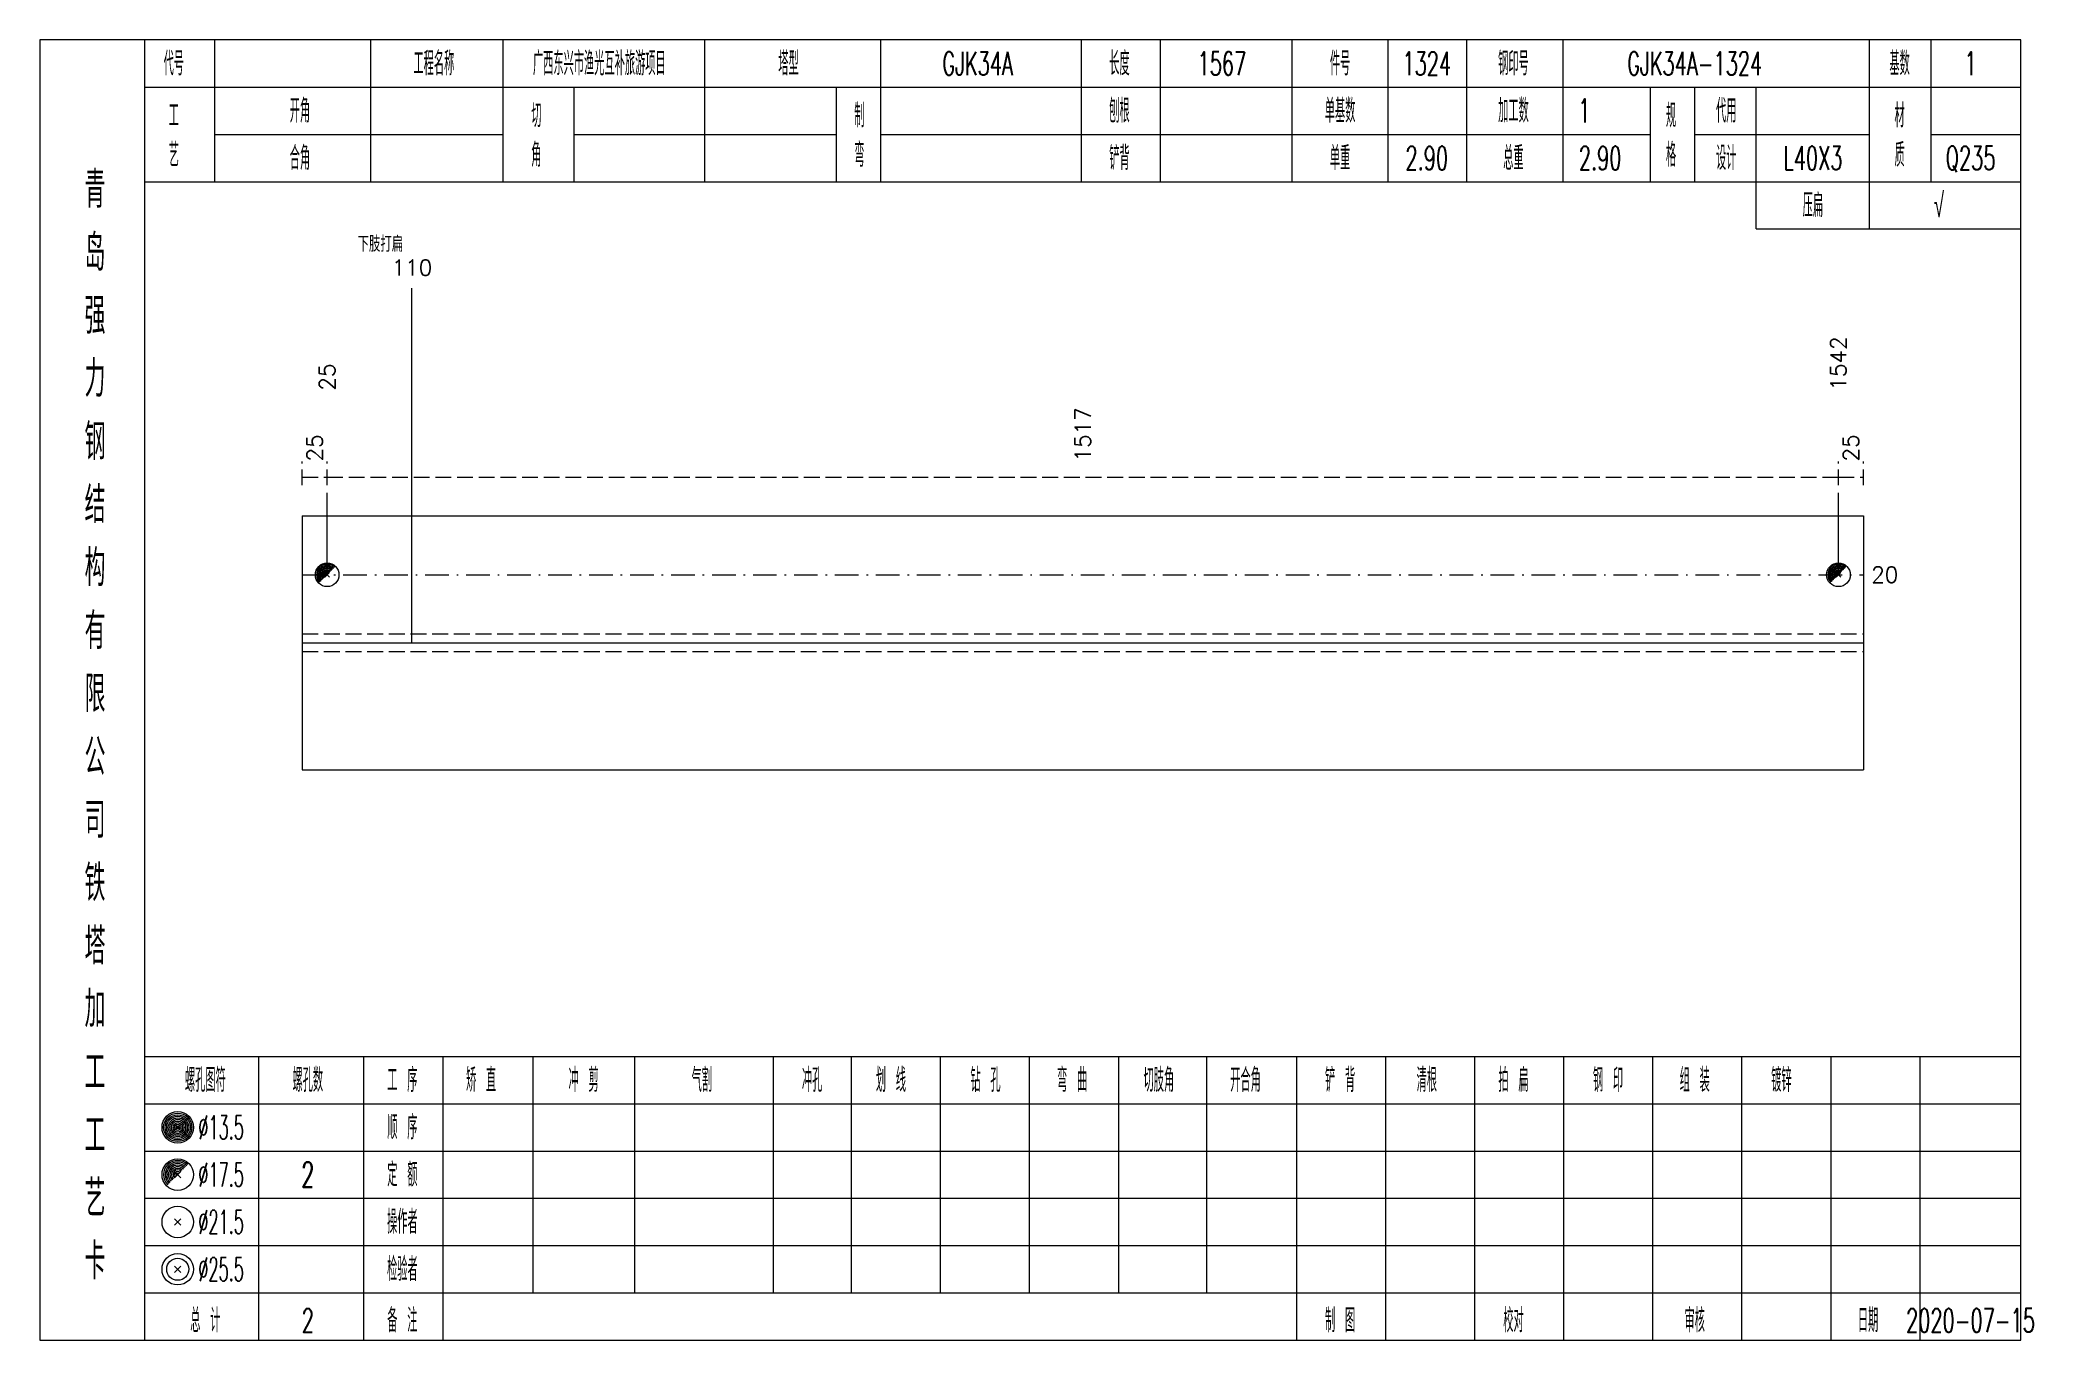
# Model space of a CAD drawing. Extents: x 0 to 2606, y -377 to 6479.
# Drawn here: x 1829.8 to 2082.7, y 525 to 690 of the extents above; entities that cross this region are included whole.
import ezdxf
from ezdxf.enums import TextEntityAlignment as Align

# ---------------------------------------------------------------- set-up
doc = ezdxf.new("R2010")
doc.units = 0
doc.header["$MEASUREMENT"] = 0
doc.linetypes.add('一点画线', pattern=[5.2, 3, -1, 0.2, -1])
doc.linetypes.add('虚线', pattern=[2.75, 2, -0.75])
doc.layers.get('0').update_dxf_attribs({"linetype": 'CONTINUOUS', "lineweight": 25})
for name, color, linetype, lineweight in [('1', 7, 'CONTINUOUS', 25), ('2', 7, 'CONTINUOUS', 25), ('4', 7, 'CONTINUOUS', 25)]:
    doc.layers.add(name, color=color, linetype=linetype, lineweight=lineweight)
doc.styles.get("Standard").update_dxf_attribs({"font": 'simplex.shx', "width": 0.7, "height": 3, "bigfont": 'gbhzfs.shx'})

msp = doc.modelspace()

# ---------------------------------------------------------------- texts
at = {"color": 7, "linetype": 'Continuous', "lineweight": 13}
for s, p in [('1542', (2058.04, 645.5)), ('25', (1866.26, 645.5))]:
    msp.add_text(s, height=2, rotation=90, dxfattribs=at).set_placement(p, align=Align.MIDDLE_LEFT)
at = {"color": 8, "linetype": 'Continuous', "lineweight": 9}
for s, p in [('1517', (1962.15, 636.5)), ('25', (1864.68, 636.5)), ('25', (2059.62, 636.5))]:
    msp.add_text(s, height=2, rotation=90, dxfattribs=at).set_placement(p, align=Align.MIDDLE_LEFT)
at = {"color": 7, "linetype": 'Continuous', "lineweight": 13}
msp.add_text('20', height=2, dxfattribs=at).set_placement((2062.2, 622.12), align=Align.MIDDLE_LEFT)
at = {"layer": '2', "color": 7, "linetype": 'Continuous', "lineweight": 13}
for s, p in [('下肢打扁', (1873.01, 662.5)), ('110', (1877.01, 659.5))]:
    msp.add_text(s, height=2, dxfattribs=at).set_placement(p, align=Align.BOTTOM_CENTER)
at = {"layer": '4', "color": 1, "linetype": 'Continuous', "lineweight": 13}
for s, height, width, p in [('代号', 3, 0.6, (1846.8, 687)), ('工程名称', 3, 0.6, (1879.8, 687)), ('广西东兴市渔光互补旅游项目', 3, 0.6, (1900.8, 687)), ('塔型', 3, 0.6, (1924.8, 687)), ('GJK34A', 3, 0.6, (1948.8, 687)), ('长度', 3, 0.6, (1966.8, 687)), ('1567', 3, 0.6, (1979.8, 687)), ('件号', 3, 0.6, (1994.8, 687)), ('1324', 3, 0.6, (2005.8, 687)), ('钢印号', 3, 0.6, (2016.8, 687)), ('GJK34A-1324', 3, 0.6, (2039.8, 687)), ('基数', 3, 0.6, (2065.8, 687)), ('1', 3, 0.6, (2074.8, 687)), ('工', 3, 0.6, (1846.8, 680.4)), ('开角', 3, 0.6, (1862.8, 681)), ('切', 3, 0.6, (1892.8, 680.4)), ('制', 3, 0.6, (1933.8, 680.4)), ('刨根', 3, 0.6, (1966.8, 681)), ('单基数', 3, 0.6, (1994.8, 681)), ('加工数', 3, 0.6, (2016.8, 681)), ('1', 3, 0.6, (2025.8, 681)), ('规', 3, 0.6, (2036.8, 680.4)), ('代用', 3, 0.6, (2043.8, 681)), ('材', 3, 0.6, (2065.8, 680.4)), ('艺', 3, 0.6, (1846.8, 675.4)), ('合角', 3, 0.6, (1862.8, 675)), ('角', 3, 0.6, (1892.8, 675.4)), ('弯', 3, 0.6, (1933.8, 675.4)), ('铲背', 3, 0.6, (1966.8, 675)), ('单重', 3, 0.6, (1994.8, 675)), ('2.90', 3, 0.6, (2005.8, 675)), ('总重', 3, 0.6, (2016.8, 675)), ('2.90', 3, 0.6, (2027.8, 675)), ('格', 3, 0.6, (2036.8, 675.4)), ('设计', 3, 0.6, (2043.8, 675)), ('L40X3', 3, 0.6, (2054.8, 675)), ('质', 3, 0.6, (2065.8, 675.4)), ('Q235', 3, 0.6, (2074.8, 675)), ('青', 4.6, 0.8, (1836.8, 671)), ('压扁', 3, 0.6, (2054.8, 669)), ('√', 3, 0.6, (2070.8, 669)), ('岛', 4.6, 0.8, (1836.8, 663)), ('强', 4.6, 0.8, (1836.8, 655)), ('力', 4.6, 0.8, (1836.8, 647)), ('钢', 4.6, 0.8, (1836.8, 639)), ('结', 4.6, 0.8, (1836.8, 631)), ('构', 4.6, 0.8, (1836.8, 623)), ('有', 4.6, 0.8, (1836.8, 615)), ('限', 4.6, 0.8, (1836.8, 607)), ('公', 4.6, 0.8, (1836.8, 599)), ('司', 4.6, 0.8, (1836.8, 591)), ('铁', 4.6, 0.8, (1836.8, 583)), ('塔', 4.6, 0.8, (1836.8, 575)), ('加', 4.6, 0.8, (1836.8, 567)), ('工', 4.6, 0.8, (1836.8, 559)), ('螺孔图符', 3, 0.6, (1850.8, 558)), ('螺孔数', 3, 0.6, (1863.8, 558)), ('工 序', 3, 0.6, (1875.8, 558)), ('矫 直', 3, 0.6, (1885.8, 558)), ('冲 剪', 3, 0.6, (1898.8, 558)), ('气割', 3, 0.6, (1913.8, 558)), ('冲孔', 3, 0.6, (1927.8, 558)), ('划 线', 3, 0.6, (1937.8, 558)), ('钻 孔', 3, 0.6, (1949.8, 558)), ('弯 曲', 3, 0.6, (1960.8, 558)), ('切肢角', 3, 0.6, (1971.8, 558)), ('开合角', 3, 0.6, (1982.8, 558)), ('铲 背', 3, 0.6, (1994.8, 558)), ('清根', 3, 0.6, (2005.8, 558)), ('拍 扁', 3, 0.6, (2016.8, 558)), ('钢 印', 3, 0.6, (2028.8, 558)), ('组 装', 3, 0.6, (2039.8, 558)), ('镀锌', 3, 0.6, (2050.8, 558)), ('工', 4.6, 0.8, (1836.8, 551)), ('%%C13.5', 3, 0.5, (1852.8, 552)), ('顺 序', 3, 0.6, (1875.8, 552)), ('%%C17.5', 3, 0.5, (1852.8, 546)), ('2', 3.2, 0.6, (1863.8, 546)), ('定 额', 3, 0.6, (1875.8, 546)), ('艺', 4.6, 0.8, (1836.8, 543)), ('%%C21.5', 3, 0.5, (1852.8, 540)), ('操作者', 3, 0.6, (1875.8, 540)), ('卡', 4.6, 0.8, (1836.8, 535)), ('%%C25.5', 3, 0.5, (1852.8, 534)), ('检验者', 3, 0.6, (1875.8, 534)), ('总 计', 3, 0.6, (1850.8, 527.5)), ('2', 3, 0.6, (1863.8, 527.5)), ('备 注', 3, 0.6, (1875.8, 527.5)), ('制 图', 3, 0.6, (1994.8, 527.5)), ('校对', 3, 0.6, (2016.8, 527.5)), ('审核', 3, 0.6, (2039.8, 527.5)), ('日期', 3, 0.6, (2061.8, 527.5)), ('2020-07-15', 3, 0.6, (2074.8, 527.5))]:
    msp.add_text(s, height=height, dxfattribs=dict(at, width=width)).set_placement(p, align=Align.MIDDLE_CENTER)

# ---------------------------------------------------------------- linework, layer by layer
at = {"color": 8, "linetype": '虚线', "lineweight": 9}
for p, q in [((1863.1, 633.5), (1863.1, 636.5)), ((1866.26, 633.5), (1866.26, 636.5)), ((1866.26, 633.5), (1866.26, 636.5)), ((2058.04, 633.5), (2058.04, 636.5)), ((2058.04, 633.5), (2058.04, 636.5)), ((2061.2, 633.5), (2061.2, 636.5)), ((1863.1, 634.5), (1866.26, 634.5)), ((1866.26, 634.5), (2058.04, 634.5)), ((2058.04, 634.5), (2061.2, 634.5))]:
    msp.add_line(p, q, dxfattribs=at)
at = {"color": 7, "linetype": 'Continuous', "lineweight": 13}
for p, q in [((1866.26, 622.12), (1866.26, 632.5)), ((2058.04, 622.12), (2058.04, 632.5))]:
    msp.add_line(p, q, dxfattribs=at)
at = {"color": 7, "linetype": 'Continuous', "lineweight": 18}
for p, q in [((1863.1, 629.62), (1863.1, 597.38)), ((1863.1, 629.62), (2061.2, 629.62)), ((2061.2, 629.62), (2061.2, 597.38)), ((1863.1, 613.5), (2061.2, 613.5))]:
    msp.add_line(p, q, dxfattribs=at)
at = {"color": 7, "linetype": 'Continuous', "lineweight": 0}
for p, q in [((1865.96, 621.83), (1866.56, 622.42)), ((1865.96, 622.42), (1866.56, 621.83)), ((2057.74, 621.83), (2058.34, 622.42)), ((2057.74, 622.42), (2058.34, 621.83))]:
    msp.add_line(p, q, dxfattribs=at)
at = {"color": 3, "linetype": '一点画线', "lineweight": 13}
msp.add_line((1863.1, 622.12), (2061.2, 622.12), dxfattribs=at)
at = {"color": 1, "linetype": '虚线', "lineweight": 18}
for p, q in [((1863.1, 614.62), (2061.2, 614.62)), ((1863.1, 612.38), (2061.2, 612.38))]:
    msp.add_line(p, q, dxfattribs=at)
at = {"color": 7, "linetype": 'Continuous', "lineweight": 13}
for centre in [(1866.26, 622.12), (2058.04, 622.12)]:
    msp.add_circle(centre, 1.5, dxfattribs=at)
for centre, radius in [((1866.26, 622.12), 1.35), ((1866.26, 622.12), 1.2), ((1866.26, 622.12), 1.05), ((1866.26, 622.12), 0.9), ((1866.26, 622.12), 0.75), ((1866.26, 622.12), 0.6), ((1866.26, 622.12), 0.45), ((1866.26, 622.12), 0.3), ((1866.26, 622.12), 0.15), ((2058.04, 622.12), 1.35), ((2058.04, 622.12), 1.2), ((2058.04, 622.12), 1.05), ((2058.04, 622.12), 0.9), ((2058.04, 622.12), 0.75), ((2058.04, 622.12), 0.6), ((2058.04, 622.12), 0.45), ((2058.04, 622.12), 0.3), ((2058.04, 622.12), 0.15)]:
    msp.add_arc(centre, radius, 45, 225, dxfattribs=at)
at = {"layer": '1', "color": 7, "linetype": 'Continuous', "lineweight": 18}
msp.add_line((1863.1, 597.38), (2061.2, 597.38), dxfattribs=at)
at = {"layer": '2', "color": 7, "linetype": 'Continuous', "lineweight": 13}
msp.add_line((1877.01, 613.5), (1877.01, 658.5), dxfattribs=at)
at = {"layer": '4', "color": 1, "linetype": 'Continuous', "lineweight": 18}
for p, q in [((1843.1, 525), (1843.1, 690)), ((1852, 672), (1852, 690)), ((1871.8, 672), (1871.8, 690)), ((1888.6, 672), (1888.6, 690)), ((1914.2, 672), (1914.2, 690)), ((1936.5, 672), (1936.5, 690)), ((1962, 672), (1962, 690)), ((1972, 672), (1972, 690)), ((1988.7, 672), (1988.7, 690)), ((2000.9, 672), (2000.9, 690)), ((2010.9, 672), (2010.9, 690)), ((2023.1, 672), (2023.1, 690)), ((2062, 666), (2062, 690)), ((2069.8, 672), (2069.8, 690)), ((1843.1, 684), (2081.2, 684)), ((1897.6, 672), (1897.6, 684)), ((1930.9, 672), (1930.9, 684)), ((2034.2, 672), (2034.2, 684)), ((2039.8, 672), (2039.8, 684)), ((2047.6, 666), (2047.6, 684)), ((1852, 678), (1888.6, 678)), ((1897.6, 678), (1930.9, 678)), ((1936.5, 678), (2034.2, 678)), ((2039.8, 678), (2062, 678)), ((2069.8, 678), (2081.2, 678)), ((1843.1, 672), (2081.2, 672)), ((2047.6, 666), (2081.2, 666)), ((1843.1, 561), (2081.2, 561)), ((1857.6, 525), (1857.6, 561)), ((1870.9, 525), (1870.9, 561)), ((1881, 525), (1881, 561)), ((1892.4, 531), (1892.4, 561)), ((1905.3, 531), (1905.3, 561)), ((1922.9, 531), (1922.9, 561)), ((1932.8, 531), (1932.8, 561)), ((1944.1, 531), (1944.1, 561)), ((1955.4, 531), (1955.4, 561)), ((1966.7, 531), (1966.7, 561)), ((1977.9, 531), (1977.9, 561)), ((1989.3, 531), (1989.3, 561)), ((2000.6, 531), (2000.6, 561)), ((2011.9, 531), (2011.9, 561)), ((2023.2, 531), (2023.2, 561)), ((2034.5, 531), (2034.5, 561)), ((2045.8, 531), (2045.8, 561)), ((2057.1, 531), (2057.1, 561)), ((2068.4, 531), (2068.4, 561)), ((1843.1, 555), (2081.2, 555)), ((1843.1, 549), (2081.2, 549)), ((1843.1, 543), (2081.2, 543)), ((1843.1, 537), (2081.2, 537)), ((1843.1, 531), (2081.2, 531)), ((1989.3, 525), (1989.3, 531)), ((2000.6, 525), (2000.6, 531)), ((2011.9, 525), (2011.9, 531)), ((2023.2, 525), (2023.2, 531)), ((2034.5, 525), (2034.5, 531)), ((2045.8, 525), (2045.8, 531)), ((2057.1, 525), (2057.1, 531)), ((2068.4, 525), (2068.4, 531))]:
    msp.add_line(p, q, dxfattribs=at)
at = {"layer": '4', "color": 7, "linetype": 'Continuous', "lineweight": 13}
for p, q in [((1847.1, 551.8), (1847.5, 552.2)), ((1847.5, 551.8), (1847.1, 552.2)), ((1846.9, 539.6), (1847.7, 540.4)), ((1847.7, 539.6), (1846.9, 540.4)), ((1846.9, 533.6), (1847.7, 534.4)), ((1847.7, 533.6), (1846.9, 534.4))]:
    msp.add_line(p, q, dxfattribs=at)
at = {"layer": '4', "color": 7, "linetype": 'Continuous', "lineweight": 0}
for p, q in [((1846.9, 545.6), (1847.7, 546.4)), ((1846.9, 546.4), (1847.7, 545.6))]:
    msp.add_line(p, q, dxfattribs=at)
at = {"layer": '4', "color": 1, "linetype": 'Continuous', "lineweight": 18}
msp.add_lwpolyline([(1829.8, 690), (1829.8, 525), (2081.2, 525), (2081.2, 690)], close=True, dxfattribs=at)
at = {"layer": '4', "color": 7, "linetype": 'Continuous', "lineweight": 13}
for centre, radius in [((1847.3, 552), 2), ((1847.3, 552), 1.8), ((1847.3, 552), 1.6), ((1847.3, 552), 1.4), ((1847.3, 552), 1.2), ((1847.3, 552), 1), ((1847.3, 552), 0.8), ((1847.3, 552), 0.6), ((1847.3, 552), 0.4), ((1847.3, 552), 0.2), ((1847.3, 546), 2), ((1847.3, 540), 2), ((1847.3, 534), 2), ((1847.3, 534), 1.4)]:
    msp.add_circle(centre, radius, dxfattribs=at)
for radius in [1.8, 1.6, 1.4, 1.2, 1, 0.8, 0.6, 0.4, 0.2]:
    msp.add_arc((1847.3, 546), radius, 45, 225, dxfattribs=at)

msp.set_redraw_order([(e.dxf.handle, doc.entitydb.next_handle()) for e in msp.query("TEXT MTEXT ATTDEF DIMENSION ARC_DIMENSION")])  # texts and dimensions are drawn at this point

doc.saveas('drawing.dxf')
